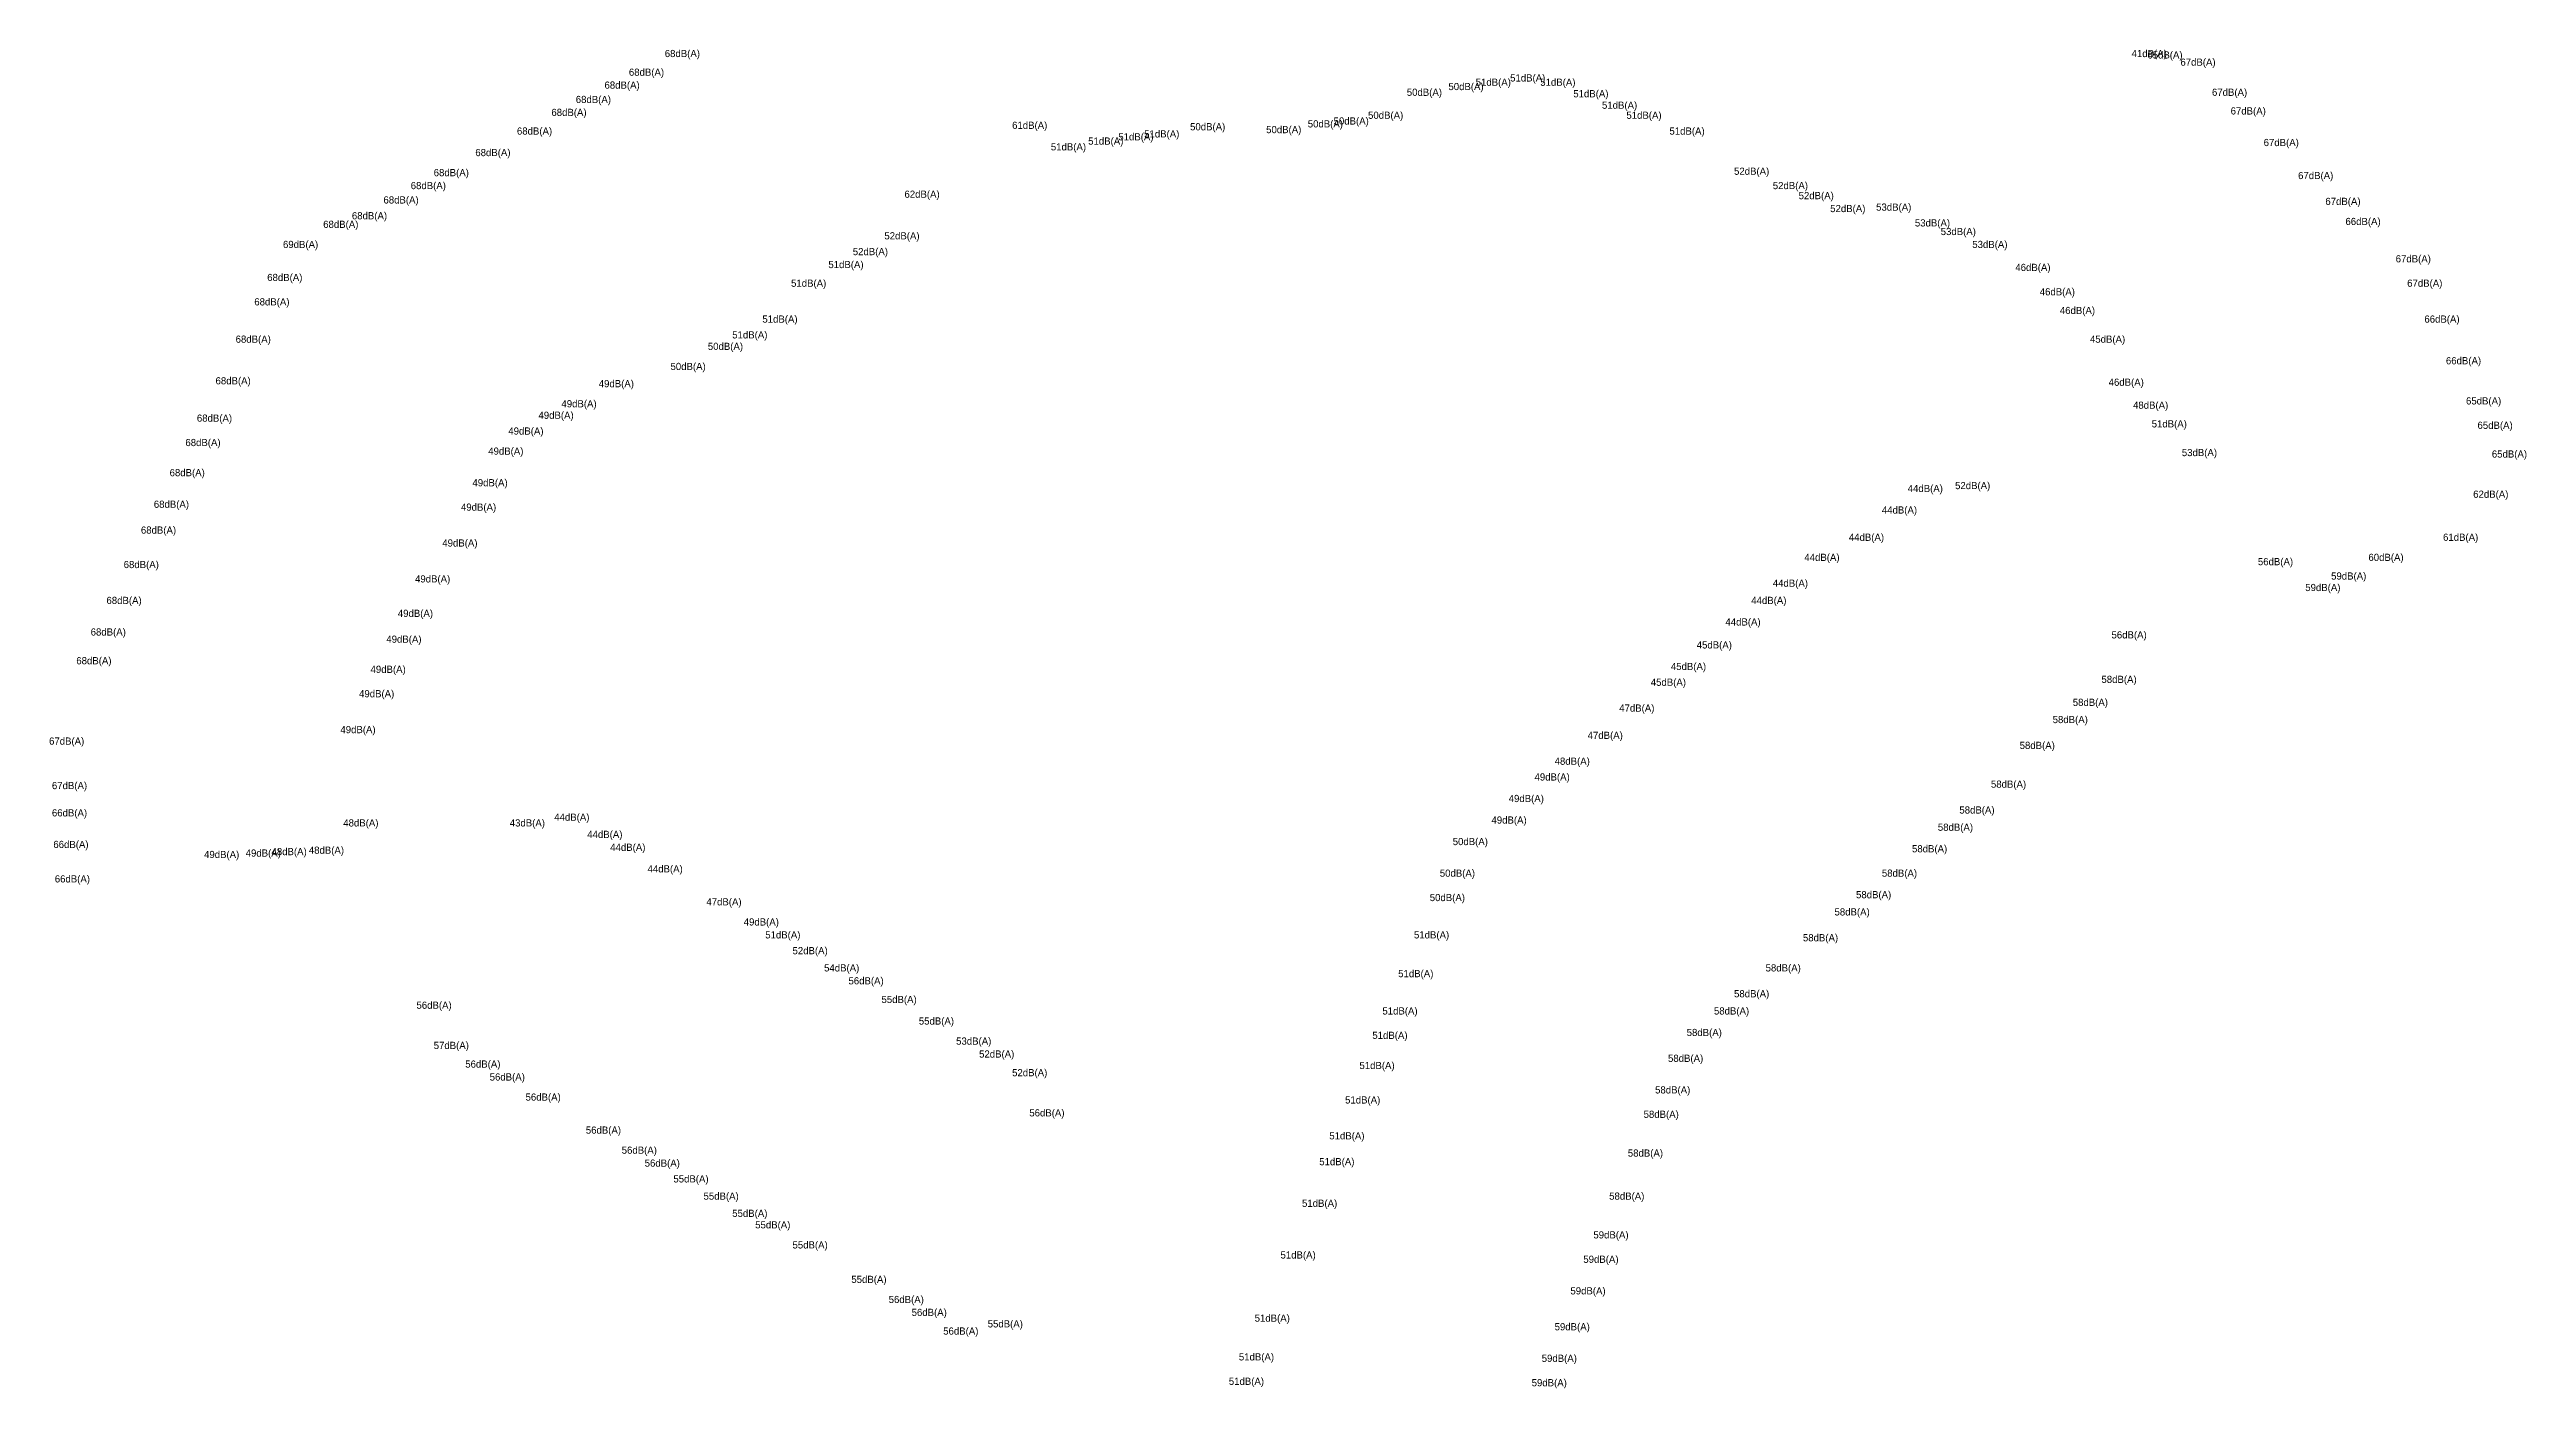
# Model space of a CAD drawing. Extents: x 846089 to 846361, y 827424 to 827644.
# Drawn here: x 846149.1 to 846321.7, y 827533.3 to 827626.6 of the extents above; entities that cross this region are included whole.
import ezdxf
from ezdxf.enums import TextEntityAlignment as Align

# ---------------------------------------------------------------- set-up
doc = ezdxf.new("R2010")
doc.units = 0
doc.layers.add('SPL_No_Exceedance', color=3, linetype='Continuous')
doc.styles.add('LiberationSerif', font='LiberationSerif-Regular.ttf')

msp = doc.modelspace()

# ---------------------------------------------------------------- texts
at = {"layer": 'SPL_No_Exceedance', "style": 'LiberationSerif'}
for s, p in [('68dB(A)', (846193.2, 827626.3)), ('41dB(A)', (846295.4, 827626.3)), ('65dB(A)', (846296.5, 827626.2)), ('67dB(A)', (846298.8, 827625.7)), ('68dB(A)', (846189, 827624.1)), ('68dB(A)', (846190.7, 827625)), ('50dB(A)', (846247.8, 827624)), ('51dB(A)', (846249.7, 827624.3)), ('51dB(A)', (846252.1, 827624.6)), ('51dB(A)', (846254.2, 827624.3)), ('68dB(A)', (846185.3, 827622.2)), ('68dB(A)', (846187, 827623.1)), ('50dB(A)', (846244.9, 827623.6)), ('51dB(A)', (846256.5, 827623.5)), ('51dB(A)', (846258.5, 827622.7)), ('67dB(A)', (846301, 827623.6)), ('67dB(A)', (846302.3, 827622.3)), ('68dB(A)', (846182.9, 827620.9)), ('61dB(A)', (846217.4, 827621.3)), ('51dB(A)', (846224.8, 827620.5)), ('51dB(A)', (846226.6, 827620.7)), ('50dB(A)', (846229.8, 827621.2)), ('50dB(A)', (846235.1, 827621)), ('50dB(A)', (846238, 827621.4)), ('50dB(A)', (846239.8, 827621.6)), ('50dB(A)', (846242.2, 827622)), ('51dB(A)', (846260.2, 827622)), ('51dB(A)', (846263.2, 827620.9)), ('68dB(A)', (846180, 827619.4)), ('51dB(A)', (846220.1, 827619.8)), ('51dB(A)', (846222.7, 827620.2)), ('67dB(A)', (846304.6, 827620.1)), ('68dB(A)', (846175.5, 827617.1)), ('68dB(A)', (846177.1, 827618)), ('52dB(A)', (846267.7, 827618.1)), ('52dB(A)', (846270.4, 827617.1)), ('67dB(A)', (846307, 827617.8)), ('68dB(A)', (846173.6, 827616.1)), ('62dB(A)', (846209.9, 827616.5)), ('52dB(A)', (846272.2, 827616.4)), ('52dB(A)', (846274.4, 827615.5)), ('53dB(A)', (846277.6, 827615.6)), ('67dB(A)', (846308.9, 827616)), ('68dB(A)', (846169.4, 827614.4)), ('68dB(A)', (846171.4, 827615)), ('52dB(A)', (846208.5, 827613.6)), ('53dB(A)', (846280.3, 827614.5)), ('53dB(A)', (846282.1, 827613.9)), ('66dB(A)', (846310.3, 827614.6)), ('69dB(A)', (846166.6, 827613)), ('52dB(A)', (846206.3, 827612.5)), ('53dB(A)', (846284.3, 827613)), ('67dB(A)', (846313.8, 827612)), ('68dB(A)', (846165.5, 827610.7)), ('51dB(A)', (846202, 827610.3)), ('51dB(A)', (846204.6, 827611.6)), ('46dB(A)', (846287.3, 827611.4)), ('67dB(A)', (846314.6, 827610.3)), ('68dB(A)', (846164.6, 827609)), ('46dB(A)', (846289, 827609.7)), ('46dB(A)', (846290.4, 827608.4)), ('51dB(A)', (846197.9, 827606.7)), ('51dB(A)', (846200, 827607.8)), ('66dB(A)', (846315.8, 827607.8)), ('68dB(A)', (846163.3, 827606.4)), ('50dB(A)', (846196.2, 827605.9)), ('45dB(A)', (846292.5, 827606.4)), ('66dB(A)', (846317.3, 827604.9)), ('68dB(A)', (846161.9, 827603.5)), ('49dB(A)', (846188.6, 827603.3)), ('50dB(A)', (846193.6, 827604.5)), ('46dB(A)', (846293.8, 827603.4)), ('49dB(A)', (846186, 827601.9)), ('48dB(A)', (846295.5, 827601.8)), ('65dB(A)', (846318.7, 827602.1)), ('68dB(A)', (846160.6, 827600.9)), ('49dB(A)', (846182.3, 827600)), ('49dB(A)', (846184.4, 827601.1)), ('51dB(A)', (846296.8, 827600.5)), ('65dB(A)', (846319.5, 827600.4)), ('68dB(A)', (846159.8, 827599.2)), ('49dB(A)', (846180.9, 827598.6)), ('53dB(A)', (846298.9, 827598.5)), ('65dB(A)', (846320.5, 827598.4)), ('68dB(A)', (846158.7, 827597.1)), ('49dB(A)', (846179.8, 827596.4)), ('68dB(A)', (846157.6, 827594.9)), ('49dB(A)', (846179, 827594.7)), ('44dB(A)', (846279.8, 827596)), ('52dB(A)', (846283.1, 827596.2)), ('62dB(A)', (846319.2, 827595.6)), ('68dB(A)', (846156.7, 827593.1)), ('44dB(A)', (846278, 827594.5)), ('49dB(A)', (846177.7, 827592.2)), ('44dB(A)', (846272.6, 827591.2)), ('44dB(A)', (846275.7, 827592.6)), ('60dB(A)', (846311.9, 827591.2)), ('61dB(A)', (846317.1, 827592.6)), ('68dB(A)', (846155.5, 827590.7)), ('49dB(A)', (846175.8, 827589.7)), ('44dB(A)', (846270.4, 827589.4)), ('56dB(A)', (846304.2, 827590.9)), ('59dB(A)', (846309.3, 827589.9)), ('68dB(A)', (846154.3, 827588.2)), ('44dB(A)', (846268.9, 827588.2)), ('59dB(A)', (846307.5, 827589.1)), ('68dB(A)', (846153.2, 827586)), ('49dB(A)', (846174.6, 827587.3)), ('44dB(A)', (846267.1, 827586.7)), ('49dB(A)', (846173.8, 827585.5)), ('45dB(A)', (846265.1, 827585.1)), ('56dB(A)', (846294, 827585.8)), ('68dB(A)', (846152.2, 827584)), ('49dB(A)', (846172.7, 827583.4)), ('45dB(A)', (846261.9, 827582.5)), ('45dB(A)', (846263.3, 827583.6)), ('58dB(A)', (846293.3, 827582.7)), ('49dB(A)', (846171.9, 827581.7)), ('58dB(A)', (846291.3, 827581.1)), ('49dB(A)', (846170.6, 827579.2)), ('47dB(A)', (846259.7, 827580.7)), ('58dB(A)', (846289.9, 827579.9)), ('67dB(A)', (846150.3, 827578.4)), ('47dB(A)', (846257.5, 827578.8)), ('58dB(A)', (846287.6, 827578.1)), ('49dB(A)', (846253.8, 827575.9)), ('48dB(A)', (846255.2, 827577)), ('67dB(A)', (846150.5, 827575.3)), ('49dB(A)', (846252, 827574.4)), ('58dB(A)', (846285.6, 827575.4)), ('66dB(A)', (846150.5, 827573.4)), ('48dB(A)', (846170.8, 827572.7)), ('43dB(A)', (846182.4, 827572.7)), ('44dB(A)', (846185.5, 827573.1)), ('49dB(A)', (846250.8, 827572.9)), ('58dB(A)', (846281.9, 827572.4)), ('58dB(A)', (846283.4, 827573.6)), ('66dB(A)', (846150.6, 827571.2)), ('49dB(A)', (846161.1, 827570.5)), ('49dB(A)', (846164, 827570.6)), ('48dB(A)', (846165.8, 827570.7)), ('48dB(A)', (846168.4, 827570.8)), ('44dB(A)', (846187.8, 827571.9)), ('44dB(A)', (846189.4, 827571)), ('50dB(A)', (846248.1, 827571.4)), ('58dB(A)', (846280.1, 827570.9)), ('66dB(A)', (846150.7, 827568.8)), ('44dB(A)', (846192, 827569.5)), ('50dB(A)', (846247.2, 827569.2)), ('58dB(A)', (846278, 827569.2)), ('47dB(A)', (846196.1, 827567.2)), ('50dB(A)', (846246.5, 827567.5)), ('58dB(A)', (846276.2, 827567.7)), ('49dB(A)', (846198.7, 827565.8)), ('58dB(A)', (846274.7, 827566.5)), ('51dB(A)', (846200.2, 827564.9)), ('52dB(A)', (846202.1, 827563.8)), ('51dB(A)', (846245.4, 827564.9)), ('58dB(A)', (846272.5, 827564.7)), ('54dB(A)', (846204.3, 827562.6)), ('51dB(A)', (846244.3, 827562.2)), ('58dB(A)', (846269.9, 827562.6)), ('56dB(A)', (846206, 827561.7)), ('55dB(A)', (846208.3, 827560.4)), ('58dB(A)', (846267.7, 827560.8)), ('56dB(A)', (846175.9, 827560)), ('55dB(A)', (846210.9, 827558.9)), ('51dB(A)', (846243.2, 827559.6)), ('58dB(A)', (846266.3, 827559.6)), ('57dB(A)', (846177.1, 827557.2)), ('53dB(A)', (846213.5, 827557.5)), ('52dB(A)', (846215.1, 827556.6)), ('51dB(A)', (846242.5, 827557.9)), ('58dB(A)', (846264.4, 827558.1)), ('56dB(A)', (846179.3, 827555.9)), ('56dB(A)', (846181, 827555)), ('52dB(A)', (846217.4, 827555.3)), ('51dB(A)', (846241.6, 827555.8)), ('58dB(A)', (846263.1, 827556.3)), ('56dB(A)', (846183.5, 827553.6)), ('51dB(A)', (846240.6, 827553.4)), ('58dB(A)', (846262.2, 827554.1)), ('56dB(A)', (846218.6, 827552.5)), ('58dB(A)', (846261.4, 827552.4)), ('56dB(A)', (846187.7, 827551.3)), ('56dB(A)', (846190.2, 827549.9)), ('51dB(A)', (846239.5, 827550.9)), ('58dB(A)', (846260.3, 827549.7)), ('56dB(A)', (846191.8, 827549)), ('51dB(A)', (846238.8, 827549.1)), ('55dB(A)', (846193.8, 827547.9)), ('55dB(A)', (846195.9, 827546.7)), ('51dB(A)', (846237.6, 827546.2)), ('58dB(A)', (846259, 827546.7)), ('55dB(A)', (846197.9, 827545.5)), ('55dB(A)', (846199.5, 827544.7)), ('55dB(A)', (846202.1, 827543.3)), ('59dB(A)', (846257.9, 827544)), ('51dB(A)', (846236.1, 827542.6)), ('59dB(A)', (846257.2, 827542.3)), ('55dB(A)', (846206.2, 827540.9)), ('56dB(A)', (846208.8, 827539.5)), ('59dB(A)', (846256.3, 827540.1)), ('56dB(A)', (846210.4, 827538.6)), ('55dB(A)', (846215.7, 827537.8)), ('51dB(A)', (846234.3, 827538.2)), ('59dB(A)', (846255.2, 827537.6)), ('56dB(A)', (846212.6, 827537.3)), ('51dB(A)', (846233.2, 827535.5)), ('59dB(A)', (846254.3, 827535.4)), ('51dB(A)', (846232.5, 827533.8)), ('59dB(A)', (846253.6, 827533.7))]:
    msp.add_text(s, height=0.5, dxfattribs=at).set_placement(p, align=Align.MIDDLE_CENTER)

doc.saveas('drawing.dxf')
